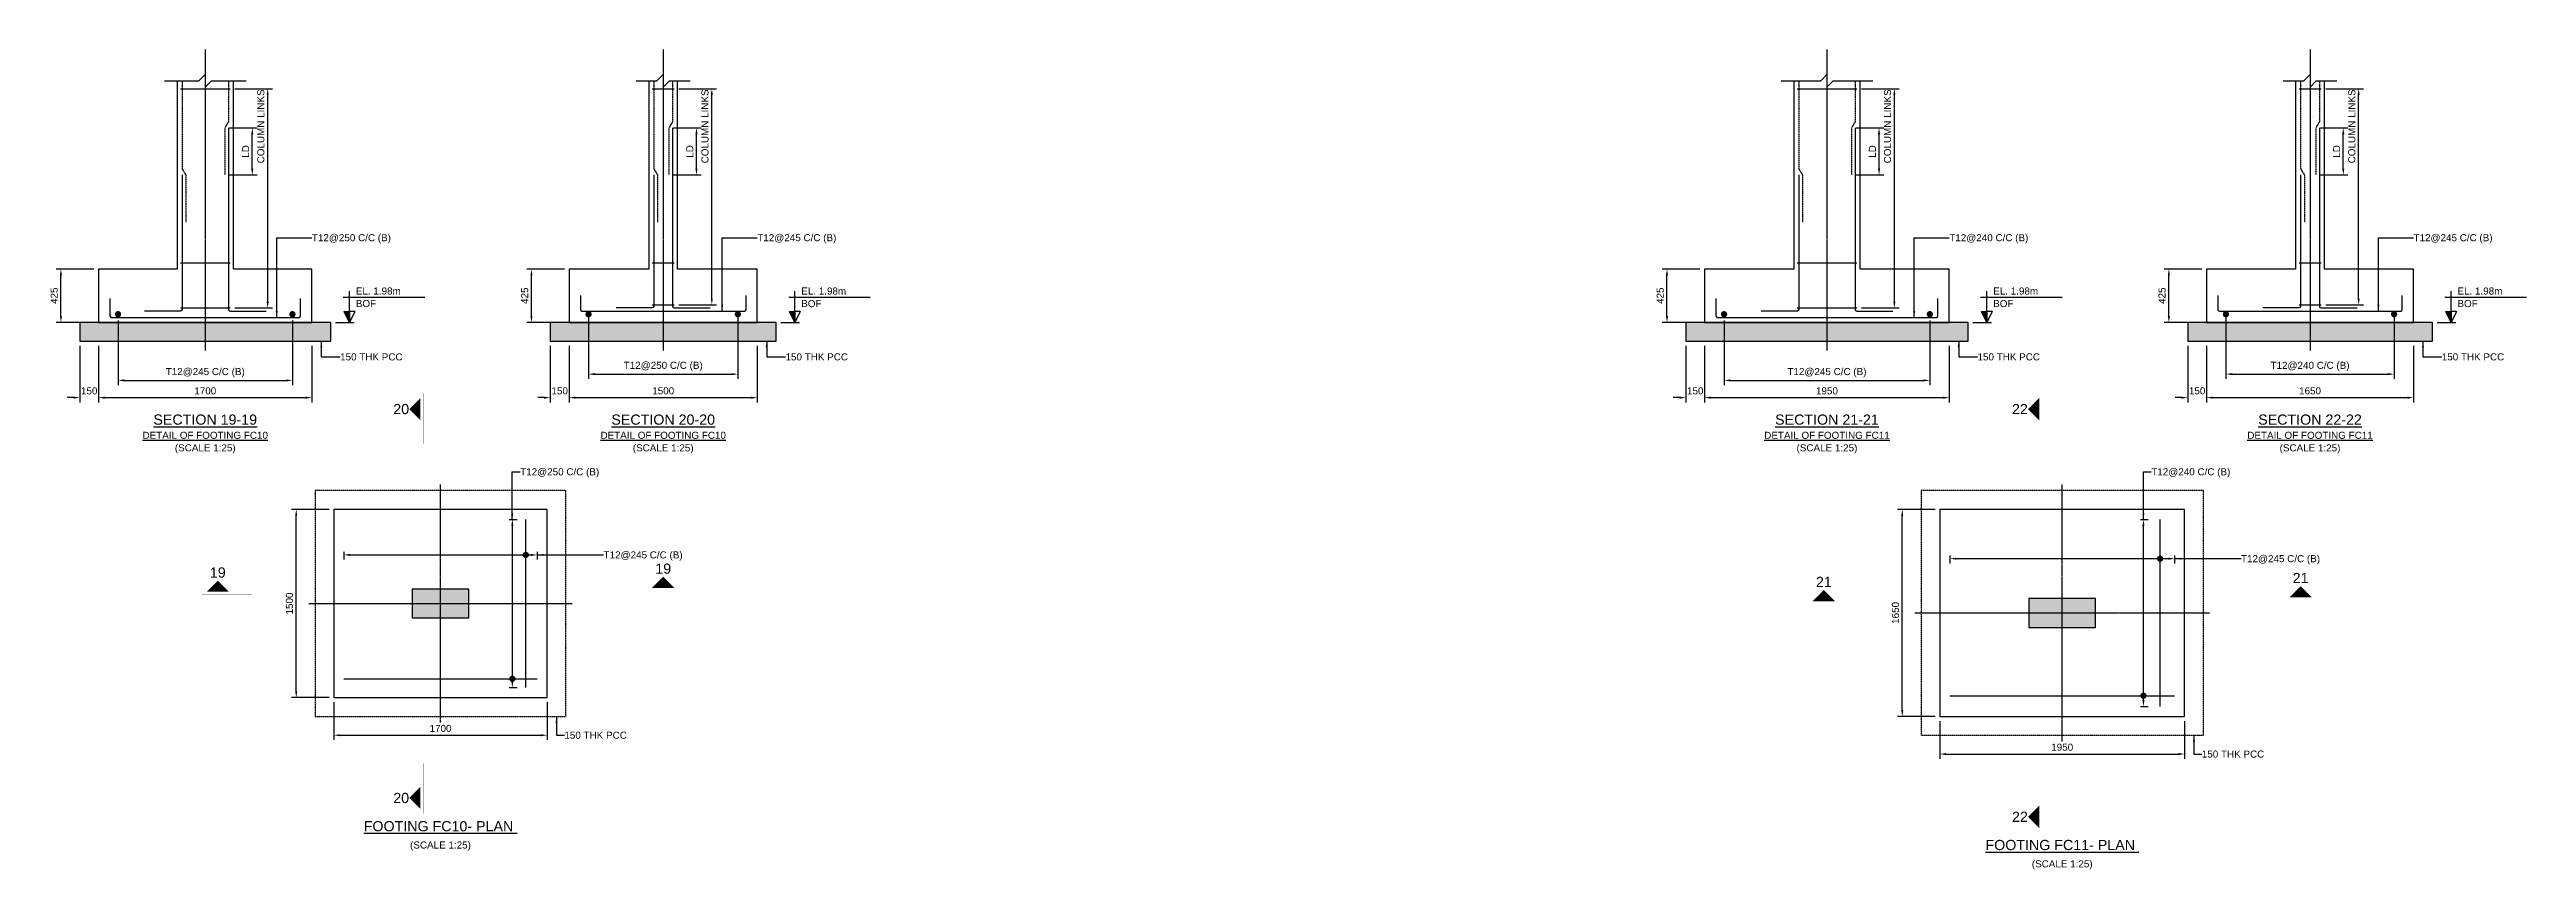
# Model space of a CAD drawing. Header units: inches. Extents: x -816171 to 9366335, y -450961 to 689132.
# Drawn here: x 5766375 to 5845339, y 455425 to 481569 of the extents above; entities that cross this region are included whole.
import ezdxf
from ezdxf.enums import TextEntityAlignment as Align

# ---------------------------------------------------------------- set-up
doc = ezdxf.new("R2010")
doc.units = ezdxf.units.IN
doc.header["$MEASUREMENT"] = 0
doc.linetypes.add('Cline', pattern=[1, 0.625, -0.125, 0.125, -0.125])
doc.linetypes.add('DASHED', pattern=[0.75, 0.5, -0.25])
for name, color, linetype in [('Center Line', 1, 'Continuous'), ('Column', 2, 'Continuous'), ('Concrete Line', 2, 'Continuous'), ('Dim', 31, 'Continuous'), ('Footing', 4, 'Continuous'), ('Labels', 4, 'Continuous'), ('PCC', 5, 'Continuous'), ('Reinforcement', 130, 'Continuous'), ('Section Mark', 5, 'Continuous'), ('Solid', 25, 'Continuous'), ('Text', 31, 'Continuous')]:
    doc.layers.add(name, color=color, linetype=linetype)
doc.styles.add('SC-FTG1', font='sanss___.ttf')
doc.styles.add('SC-FTG2', font='SansSerif')
doc.dimstyles.new('RccFooting', dxfattribs={"dimtxt": 225, "dimasz": 200, "dimexe": 150, "dimexo": 150, "dimgap": 100, "dimtad": 1, "dimtoh": 1, "dimdec": 4, "dimlfac": 0.25, "dimzin": 0, "dimdsep": 46, "dimtxsty": 'SC-FTG2', "dimcen": 0.09, "dimclrd": 8, "dimclre": 8, "dimclrt": 31, "dimadec": 0, "dimazin": 0, "dimtfac": 1, "dimtdec": 0, "dimtix": 1, "dimtofl": 0, "dimtmove": 0, "dimatfit": 3, "dimfxl": 1, "dimtolj": 1, "dimtzin": 0, "dimarcsym": 0})

msp = doc.modelspace()

# ---------------------------------------------------------------- texts
at = {"layer": 'Dim', "style": 'SC-FTG2'}
for s, p in [('T12@250 C/C (B)', (5774738.64195, 475568.77107)), ('T12@245 C/C (B)', (5788938.64195, 475568.77107)), ('T12@240 C/C (B)', (5826938.64195, 475568.77107)), ('T12@245 C/C (B)', (5841738.64195, 475568.77107)), ('150 THK PCC', (5775638.64195, 471768.77107)), ('150 THK PCC', (5789838.64195, 471768.77107)), ('150 THK PCC', (5827838.64195, 471768.77107)), ('150 THK PCC', (5842638.64195, 471768.77107)), ('150 THK PCC', (5782788.64195, 459704.72386)), ('150 THK PCC', (5834988.64195, 459104.72386))]:
    msp.add_text(s, height=225, dxfattribs=at).set_placement(p, align=Align.MIDDLE_LEFT)
at = {"layer": 'Labels', "style": 'SC-FTG1'}
for s, p in [('%%USECTION 19-19', (5771338.64195, 469768.77107)), ('%%USECTION 20-20', (5785938.64195, 469768.77107)), ('%%USECTION 21-21', (5823038.64195, 469768.77107)), ('%%USECTION 22-22', (5838438.64195, 469768.77107)), ('%%uFOOTING FC10- PLAN ', (5778838.64195, 456804.72386)), ('%%uFOOTING FC11- PLAN ', (5830538.64195, 456204.72386))]:
    msp.add_text(s, height=325, dxfattribs=at).set_placement(p, align=Align.MIDDLE_CENTER)
at = {"layer": 'Section Mark', "style": 'SC-FTG1'}
for s, p in [('20', (5777586.14195, 470104.72386)), ('22', (5829190.14195, 470104.72386)), ('19', (5785938.64195, 465017.22386)), ('19', (5771738.64195, 464893.22386)), ('21', (5822938.64195, 464593.22386)), ('21', (5838138.64195, 464717.22386)), ('20', (5777586.14195, 457704.72386)), ('22', (5829190.14195, 457104.72386))]:
    msp.add_text(s, height=325, dxfattribs=at).set_placement(p, align=Align.MIDDLE_CENTER)
at = {"layer": 'Text'}
for s, style, p in [('EL. 1.98m', 'SC-FTG2', (5776138.64195, 473868.77107)), ('EL. 1.98m', 'SC-FTG2', (5790338.64195, 473868.77107)), ('EL. 1.98m', 'SC-FTG2', (5828338.64195, 473868.77107)), ('EL. 1.98m', 'SC-FTG2', (5843138.64195, 473868.77107)), ('BOF', 'SC-FTG2', (5776138.64195, 473468.77107)), ('BOF', 'SC-FTG2', (5790338.64195, 473468.77107)), ('BOF', 'SC-FTG2', (5828338.64195, 473468.77107)), ('BOF', 'SC-FTG2', (5843138.64195, 473468.77107)), ('T12@250 C/C (B)', 'SC-FTG1', (5781378.64195, 468104.72386)), ('T12@240 C/C (B)', 'SC-FTG1', (5833378.64195, 468104.72386)), ('T12@245 C/C (B)', 'SC-FTG1', (5784038.64195, 465454.72386)), ('T12@245 C/C (B)', 'SC-FTG1', (5836238.64195, 465334.72386))]:
    msp.add_text(s, height=225, dxfattribs=dict(at, style=style)).set_placement(p, align=Align.MIDDLE_LEFT)
at = {"layer": 'Text', "style": 'SC-FTG1'}
for s, p in [('%%UDETAIL OF FOOTING FC10', (5771338.64195, 469268.77107)), ('%%UDETAIL OF FOOTING FC10', (5785938.64195, 469268.77107)), ('%%UDETAIL OF FOOTING FC11', (5823038.64195, 469268.77107)), ('%%UDETAIL OF FOOTING FC11', (5838438.64195, 469268.77107)), ('(SCALE 1:25)', (5771338.64195, 468868.77107)), ('(SCALE 1:25)', (5785938.64195, 468868.77107)), ('(SCALE 1:25)', (5823038.64195, 468868.77107)), ('(SCALE 1:25)', (5838438.64195, 468868.77107)), ('(SCALE 1:25)', (5778838.64195, 456204.72386)), ('(SCALE 1:25)', (5830538.64195, 455604.72386))]:
    msp.add_text(s, height=225, dxfattribs=at).set_placement(p, align=Align.MIDDLE_CENTER)

# ---------------------------------------------------------------- blocks, each defined once
blk = doc.blocks.new('*D3925')
at = {"layer": 'DEFPOINTS', "color": 0, "transparency": 16777216}
for p in [(5775439, 460905), (5782239, 460905), (5782239, 459705)]:
    blk.add_point(p, dxfattribs=at)
at = {"layer": 'Dim', "color": 8, "lineweight": -2, "transparency": 16777216}
for p, q in [((5775439, 460755), (5775439, 459555)), ((5782239, 460755), (5782239, 459555)), ((5775639, 459705), (5782039, 459705))]:
    blk.add_line(p, q, dxfattribs=at)
at = {"layer": 'Dim', "color": 8, "transparency": 16777216}
for points in [[(5775639, 459738), (5775639, 459671), (5775439, 459705)], [(5782039, 459738), (5782039, 459671), (5782239, 459705)]]:
    blk.add_solid(points, dxfattribs=at)
at = {"layer": 'Dim', "color": 31, "transparency": 16777216, "insert": (5778839, 459921), "char_height": 225, "attachment_point": 5, "style": 'SC-FTG2'}
blk.add_mtext('\\A1;1700', dxfattribs=at)
blk = doc.blocks.new('*D3926')
at = {"layer": 'DEFPOINTS', "color": 0, "transparency": 16777216}
for p in [(5774239, 466905), (5775439, 466905), (5775439, 460905)]:
    blk.add_point(p, dxfattribs=at)
at = {"layer": 'Dim', "color": 8, "lineweight": -2, "transparency": 16777216}
for p, q in [((5775289, 466905), (5774089, 466905)), ((5774239, 461105), (5774239, 466705)), ((5775289, 460905), (5774089, 460905))]:
    blk.add_line(p, q, dxfattribs=at)
at = {"layer": 'Dim', "color": 8, "transparency": 16777216}
for points in [[(5774205, 466705), (5774272, 466705), (5774239, 466905)], [(5774205, 461105), (5774272, 461105), (5774239, 460905)]]:
    blk.add_solid(points, dxfattribs=at)
at = {"layer": 'Dim', "color": 31, "transparency": 16777216, "insert": (5774023, 463905), "char_height": 225, "attachment_point": 5, "rotation": 90, "style": 'SC-FTG2'}
blk.add_mtext('\\A1;1500', dxfattribs=at)
blk = doc.blocks.new('*D3927')
at = {"layer": 'DEFPOINTS', "color": 0, "transparency": 16777216}
for p in [(5780879, 466585), (5781129, 466585), (5780879, 461225)]:
    blk.add_point(p, dxfattribs=at)
at = {"layer": 'Dim', "color": 8, "lineweight": -2, "transparency": 16777216}
for p, q in [((5781029, 466585), (5781279, 466585)), ((5781129, 461425), (5781129, 466385)), ((5781029, 461225), (5781279, 461225))]:
    blk.add_line(p, q, dxfattribs=at)
at = {"layer": 'Dim', "color": 8, "transparency": 16777216}
for points in [[(5781095, 466385), (5781162, 466385), (5781129, 466585)], [(5781095, 461425), (5781162, 461425), (5781129, 461225)]]:
    blk.add_solid(points, dxfattribs=at)
blk = doc.blocks.new('*D3928')
at = {"layer": 'DEFPOINTS', "color": 0, "transparency": 16777216}
for p in [(5775759, 465705), (5781919, 465705), (5781919, 465455)]:
    blk.add_point(p, dxfattribs=at)
at = {"layer": 'Dim', "color": 8, "lineweight": -2, "transparency": 16777216}
for p, q in [((5775759, 465555), (5775759, 465305)), ((5775959, 465455), (5781719, 465455)), ((5781919, 465555), (5781919, 465305))]:
    blk.add_line(p, q, dxfattribs=at)
at = {"layer": 'Dim', "color": 8, "transparency": 16777216}
for points in [[(5775959, 465488), (5775959, 465421), (5775759, 465455)], [(5781719, 465488), (5781719, 465421), (5781919, 465455)]]:
    blk.add_solid(points, dxfattribs=at)
blk = doc.blocks.new('*D3929')
at = {"layer": 'DEFPOINTS', "color": 0, "transparency": 16777216}
for p in [(5767339, 472269), (5767939, 472269), (5767939, 470469)]:
    blk.add_point(p, dxfattribs=at)
at = {"layer": 'Dim', "color": 8, "lineweight": -2, "transparency": 16777216}
for p, q in [((5767339, 472119), (5767339, 470319)), ((5767939, 472119), (5767939, 470319)), ((5767139, 470469), (5766939, 470469)), ((5768139, 470469), (5768339, 470469))]:
    blk.add_line(p, q, dxfattribs=at)
at = {"layer": 'Dim', "color": 8, "transparency": 16777216}
for points in [[(5767139, 470502), (5767139, 470435), (5767339, 470469)], [(5768139, 470502), (5768139, 470435), (5767939, 470469)]]:
    blk.add_solid(points, dxfattribs=at)
at = {"layer": 'Dim', "color": 31, "transparency": 16777216, "insert": (5767639, 470685), "char_height": 225, "attachment_point": 5, "style": 'SC-FTG2'}
blk.add_mtext('\\A1;150', dxfattribs=at)
blk = doc.blocks.new('*D3930')
at = {"layer": 'DEFPOINTS', "color": 0, "transparency": 16777216}
for p in [(5767939, 472269), (5774739, 472269), (5774739, 470469)]:
    blk.add_point(p, dxfattribs=at)
at = {"layer": 'Dim', "color": 8, "lineweight": -2, "transparency": 16777216}
for p, q in [((5767939, 472119), (5767939, 470319)), ((5774739, 472119), (5774739, 470319)), ((5768139, 470469), (5774539, 470469))]:
    blk.add_line(p, q, dxfattribs=at)
at = {"layer": 'Dim', "color": 8, "transparency": 16777216}
for points in [[(5768139, 470502), (5768139, 470435), (5767939, 470469)], [(5774539, 470502), (5774539, 470435), (5774739, 470469)]]:
    blk.add_solid(points, dxfattribs=at)
at = {"layer": 'Dim', "color": 31, "transparency": 16777216, "insert": (5771339, 470685), "char_height": 225, "attachment_point": 5, "style": 'SC-FTG2'}
blk.add_mtext('\\A1;1700', dxfattribs=at)
blk = doc.blocks.new('*D3916')
at = {"layer": 'DEFPOINTS', "color": 0, "transparency": 16777216}
for p in [(5766739, 474569), (5767939, 474569), (5767939, 472869)]:
    blk.add_point(p, dxfattribs=at)
at = {"layer": 'Dim', "color": 8, "lineweight": -2, "transparency": 16777216}
for p, q in [((5767789, 474569), (5766589, 474569)), ((5766739, 473069), (5766739, 474369)), ((5767789, 472869), (5766589, 472869))]:
    blk.add_line(p, q, dxfattribs=at)
at = {"layer": 'Dim', "color": 8, "transparency": 16777216}
for points in [[(5766705, 474369), (5766772, 474369), (5766739, 474569)], [(5766705, 473069), (5766772, 473069), (5766739, 472869)]]:
    blk.add_solid(points, dxfattribs=at)
at = {"layer": 'Dim', "color": 31, "transparency": 16777216, "insert": (5766523, 473719), "char_height": 225, "attachment_point": 5, "rotation": 90, "style": 'SC-FTG2'}
blk.add_mtext('\\A1;425', dxfattribs=at)
blk = doc.blocks.new('*D3917')
at = {"layer": 'DEFPOINTS', "color": 0, "transparency": 16777216}
for p in [(5768559, 473079), (5774119, 473079), (5774119, 471019)]:
    blk.add_point(p, dxfattribs=at)
at = {"layer": 'Dim', "color": 8, "lineweight": -2, "transparency": 16777216}
for p, q in [((5768559, 472929), (5768559, 470869)), ((5774119, 472929), (5774119, 470869)), ((5768759, 471019), (5773919, 471019))]:
    blk.add_line(p, q, dxfattribs=at)
at = {"layer": 'Dim', "color": 8, "transparency": 16777216}
for points in [[(5768759, 471052), (5768759, 470985), (5768559, 471019)], [(5773919, 471052), (5773919, 470985), (5774119, 471019)]]:
    blk.add_solid(points, dxfattribs=at)
at = {"layer": 'Dim', "color": 31, "transparency": 16777216, "insert": (5771339, 471266), "char_height": 225, "attachment_point": 5, "style": 'SC-FTG2'}
blk.add_mtext('\\A1;T12@245 C/C (B)', dxfattribs=at)
blk = doc.blocks.new('*D3918')
at = {"layer": 'DEFPOINTS', "color": 0, "transparency": 16777216}
for p in [(5771959, 479069), (5772839, 479069), (5771959, 477569)]:
    blk.add_point(p, dxfattribs=at)
at = {"layer": 'Dim', "color": 8, "lineweight": -2, "transparency": 16777216}
for p, q in [((5772109, 479069), (5772989, 479069)), ((5772839, 477769), (5772839, 478869)), ((5772109, 477569), (5772989, 477569))]:
    blk.add_line(p, q, dxfattribs=at)
at = {"layer": 'Dim', "color": 8, "transparency": 16777216}
for points in [[(5772805, 478869), (5772872, 478869), (5772839, 479069)], [(5772805, 477769), (5772872, 477769), (5772839, 477569)]]:
    blk.add_solid(points, dxfattribs=at)
at = {"layer": 'Dim', "color": 31, "transparency": 16777216, "insert": (5772626, 478319), "char_height": 225, "attachment_point": 5, "rotation": 90, "style": 'SC-FTG2'}
blk.add_mtext('\\A1;LD', dxfattribs=at)
blk = doc.blocks.new('*D3919')
at = {"layer": 'DEFPOINTS', "color": 0, "transparency": 16777216}
for p in [(5772129, 480319), (5773329, 480319), (5772129, 473329)]:
    blk.add_point(p, dxfattribs=at)
at = {"layer": 'Dim', "color": 8, "lineweight": -2, "transparency": 16777216}
for p, q in [((5772279, 480319), (5773479, 480319)), ((5773329, 473529), (5773329, 480119)), ((5772279, 473329), (5773479, 473329))]:
    blk.add_line(p, q, dxfattribs=at)
at = {"layer": 'Dim', "color": 8, "transparency": 16777216}
for points in [[(5773295, 480119), (5773362, 480119), (5773329, 480319)], [(5773295, 473529), (5773362, 473529), (5773329, 473329)]]:
    blk.add_solid(points, dxfattribs=at)
at = {"layer": 'Dim', "color": 31, "transparency": 16777216, "insert": (5773111, 479119), "char_height": 225, "attachment_point": 5, "rotation": 90, "style": 'SC-FTG2'}
blk.add_mtext('\\A1;COLUMN LINKS', dxfattribs=at)
blk = doc.blocks.new('*D3920')
at = {"layer": 'DEFPOINTS', "color": 0, "transparency": 16777216}
for p in [(5782339, 472269), (5782939, 472269), (5782939, 470469)]:
    blk.add_point(p, dxfattribs=at)
at = {"layer": 'Dim', "color": 8, "lineweight": -2, "transparency": 16777216}
for p, q in [((5782339, 472119), (5782339, 470319)), ((5782939, 472119), (5782939, 470319)), ((5782139, 470469), (5781939, 470469)), ((5783139, 470469), (5783339, 470469))]:
    blk.add_line(p, q, dxfattribs=at)
at = {"layer": 'Dim', "color": 8, "transparency": 16777216}
for points in [[(5782139, 470502), (5782139, 470435), (5782339, 470469)], [(5783139, 470502), (5783139, 470435), (5782939, 470469)]]:
    blk.add_solid(points, dxfattribs=at)
at = {"layer": 'Dim', "color": 31, "transparency": 16777216, "insert": (5782639, 470685), "char_height": 225, "attachment_point": 5, "style": 'SC-FTG2'}
blk.add_mtext('\\A1;150', dxfattribs=at)
blk = doc.blocks.new('*D3921')
at = {"layer": 'DEFPOINTS', "color": 0, "transparency": 16777216}
for p in [(5782939, 472269), (5788939, 472269), (5788939, 470469)]:
    blk.add_point(p, dxfattribs=at)
at = {"layer": 'Dim', "color": 8, "lineweight": -2, "transparency": 16777216}
for p, q in [((5782939, 472119), (5782939, 470319)), ((5788939, 472119), (5788939, 470319)), ((5783139, 470469), (5788739, 470469))]:
    blk.add_line(p, q, dxfattribs=at)
at = {"layer": 'Dim', "color": 8, "transparency": 16777216}
for points in [[(5783139, 470502), (5783139, 470435), (5782939, 470469)], [(5788739, 470502), (5788739, 470435), (5788939, 470469)]]:
    blk.add_solid(points, dxfattribs=at)
at = {"layer": 'Dim', "color": 31, "transparency": 16777216, "insert": (5785939, 470685), "char_height": 225, "attachment_point": 5, "style": 'SC-FTG2'}
blk.add_mtext('\\A1;1500', dxfattribs=at)
blk = doc.blocks.new('*D3910')
at = {"layer": 'DEFPOINTS', "color": 0, "transparency": 16777216}
for p in [(5781739, 474569), (5782939, 474569), (5782939, 472869)]:
    blk.add_point(p, dxfattribs=at)
at = {"layer": 'Dim', "color": 8, "lineweight": -2, "transparency": 16777216}
for p, q in [((5782789, 474569), (5781589, 474569)), ((5781739, 473069), (5781739, 474369)), ((5782789, 472869), (5781589, 472869))]:
    blk.add_line(p, q, dxfattribs=at)
at = {"layer": 'Dim', "color": 8, "transparency": 16777216}
for points in [[(5781705, 474369), (5781772, 474369), (5781739, 474569)], [(5781705, 473069), (5781772, 473069), (5781739, 472869)]]:
    blk.add_solid(points, dxfattribs=at)
at = {"layer": 'Dim', "color": 31, "transparency": 16777216, "insert": (5781523, 473719), "char_height": 225, "attachment_point": 5, "rotation": 90, "style": 'SC-FTG2'}
blk.add_mtext('\\A1;425', dxfattribs=at)
blk = doc.blocks.new('*D3911')
at = {"layer": 'DEFPOINTS', "color": 0, "transparency": 16777216}
for p in [(5783559, 473279), (5788319, 473279), (5788319, 471219)]:
    blk.add_point(p, dxfattribs=at)
at = {"layer": 'Dim', "color": 8, "lineweight": -2, "transparency": 16777216}
for p, q in [((5783559, 473129), (5783559, 471069)), ((5788319, 473129), (5788319, 471069)), ((5783759, 471219), (5788119, 471219))]:
    blk.add_line(p, q, dxfattribs=at)
at = {"layer": 'Dim', "color": 8, "transparency": 16777216}
for points in [[(5783759, 471252), (5783759, 471185), (5783559, 471219)], [(5788119, 471252), (5788119, 471185), (5788319, 471219)]]:
    blk.add_solid(points, dxfattribs=at)
at = {"layer": 'Dim', "color": 31, "transparency": 16777216, "insert": (5785939, 471466), "char_height": 225, "attachment_point": 5, "style": 'SC-FTG2'}
blk.add_mtext('\\A1;T12@250 C/C (B)', dxfattribs=at)
blk = doc.blocks.new('*D3912')
at = {"layer": 'DEFPOINTS', "color": 0, "transparency": 16777216}
for p in [(5786119, 479069), (5786999, 479069), (5786119, 477569)]:
    blk.add_point(p, dxfattribs=at)
at = {"layer": 'Dim', "color": 8, "lineweight": -2, "transparency": 16777216}
for p, q in [((5786269, 479069), (5787149, 479069)), ((5786999, 477769), (5786999, 478869)), ((5786269, 477569), (5787149, 477569))]:
    blk.add_line(p, q, dxfattribs=at)
at = {"layer": 'Dim', "color": 8, "transparency": 16777216}
for points in [[(5786965, 478869), (5787032, 478869), (5786999, 479069)], [(5786965, 477769), (5787032, 477769), (5786999, 477569)]]:
    blk.add_solid(points, dxfattribs=at)
at = {"layer": 'Dim', "color": 31, "transparency": 16777216, "insert": (5786786, 478319), "char_height": 225, "attachment_point": 5, "rotation": 90, "style": 'SC-FTG2'}
blk.add_mtext('\\A1;LD', dxfattribs=at)
blk = doc.blocks.new('*D3913')
at = {"layer": 'DEFPOINTS', "color": 0, "transparency": 16777216}
for p in [(5786289, 480319), (5787489, 480319), (5786289, 473429)]:
    blk.add_point(p, dxfattribs=at)
at = {"layer": 'Dim', "color": 8, "lineweight": -2, "transparency": 16777216}
for p, q in [((5786439, 480319), (5787639, 480319)), ((5787489, 473629), (5787489, 480119)), ((5786439, 473429), (5787639, 473429))]:
    blk.add_line(p, q, dxfattribs=at)
at = {"layer": 'Dim', "color": 8, "transparency": 16777216}
for points in [[(5787455, 480119), (5787522, 480119), (5787489, 480319)], [(5787455, 473629), (5787522, 473629), (5787489, 473429)]]:
    blk.add_solid(points, dxfattribs=at)
at = {"layer": 'Dim', "color": 31, "transparency": 16777216, "insert": (5787271, 479119), "char_height": 225, "attachment_point": 5, "rotation": 90, "style": 'SC-FTG2'}
blk.add_mtext('\\A1;COLUMN LINKS', dxfattribs=at)
blk = doc.blocks.new('*D3914')
at = {"layer": 'DEFPOINTS', "color": 0, "transparency": 16777216}
for p in [(5826639, 460305), (5834439, 460305), (5834439, 459105)]:
    blk.add_point(p, dxfattribs=at)
at = {"layer": 'Dim', "color": 8, "lineweight": -2, "transparency": 16777216}
for p, q in [((5826639, 460155), (5826639, 458955)), ((5834439, 460155), (5834439, 458955)), ((5826839, 459105), (5834239, 459105))]:
    blk.add_line(p, q, dxfattribs=at)
at = {"layer": 'Dim', "color": 8, "transparency": 16777216}
for points in [[(5826839, 459138), (5826839, 459071), (5826639, 459105)], [(5834239, 459138), (5834239, 459071), (5834439, 459105)]]:
    blk.add_solid(points, dxfattribs=at)
at = {"layer": 'Dim', "color": 31, "transparency": 16777216, "insert": (5830539, 459321), "char_height": 225, "attachment_point": 5, "style": 'SC-FTG2'}
blk.add_mtext('\\A1;1950', dxfattribs=at)
blk = doc.blocks.new('*D3915')
at = {"layer": 'DEFPOINTS', "color": 0, "transparency": 16777216}
for p in [(5825439, 466905), (5826639, 466905), (5826639, 460305)]:
    blk.add_point(p, dxfattribs=at)
at = {"layer": 'Dim', "color": 8, "lineweight": -2, "transparency": 16777216}
for p, q in [((5826489, 466905), (5825289, 466905)), ((5825439, 460505), (5825439, 466705)), ((5826489, 460305), (5825289, 460305))]:
    blk.add_line(p, q, dxfattribs=at)
at = {"layer": 'Dim', "color": 8, "transparency": 16777216}
for points in [[(5825405, 466705), (5825472, 466705), (5825439, 466905)], [(5825405, 460505), (5825472, 460505), (5825439, 460305)]]:
    blk.add_solid(points, dxfattribs=at)
at = {"layer": 'Dim', "color": 31, "transparency": 16777216, "insert": (5825223, 463605), "char_height": 225, "attachment_point": 5, "rotation": 90, "style": 'SC-FTG2'}
blk.add_mtext('\\A1;1650', dxfattribs=at)
blk = doc.blocks.new('*D3950')
at = {"layer": 'DEFPOINTS', "color": 0, "transparency": 16777216}
for p in [(5832879, 466585), (5833129, 466585), (5832879, 460625)]:
    blk.add_point(p, dxfattribs=at)
at = {"layer": 'Dim', "color": 8, "lineweight": -2, "transparency": 16777216}
for p, q in [((5833029, 466585), (5833279, 466585)), ((5833129, 460825), (5833129, 466385)), ((5833029, 460625), (5833279, 460625))]:
    blk.add_line(p, q, dxfattribs=at)
at = {"layer": 'Dim', "color": 8, "transparency": 16777216}
for points in [[(5833095, 466385), (5833162, 466385), (5833129, 466585)], [(5833095, 460825), (5833162, 460825), (5833129, 460625)]]:
    blk.add_solid(points, dxfattribs=at)
blk = doc.blocks.new('*D3951')
at = {"layer": 'DEFPOINTS', "color": 0, "transparency": 16777216}
for p in [(5826959, 465585), (5834119, 465585), (5834119, 465335)]:
    blk.add_point(p, dxfattribs=at)
at = {"layer": 'Dim', "color": 8, "lineweight": -2, "transparency": 16777216}
for p, q in [((5826959, 465435), (5826959, 465185)), ((5827159, 465335), (5833919, 465335)), ((5834119, 465435), (5834119, 465185))]:
    blk.add_line(p, q, dxfattribs=at)
at = {"layer": 'Dim', "color": 8, "transparency": 16777216}
for points in [[(5827159, 465368), (5827159, 465301), (5826959, 465335)], [(5833919, 465368), (5833919, 465301), (5834119, 465335)]]:
    blk.add_solid(points, dxfattribs=at)
blk = doc.blocks.new('*D3952')
at = {"layer": 'DEFPOINTS', "color": 0, "transparency": 16777216}
for p in [(5818539, 472269), (5819139, 472269), (5819139, 470469)]:
    blk.add_point(p, dxfattribs=at)
at = {"layer": 'Dim', "color": 8, "lineweight": -2, "transparency": 16777216}
for p, q in [((5818539, 472119), (5818539, 470319)), ((5819139, 472119), (5819139, 470319)), ((5818339, 470469), (5818139, 470469)), ((5819339, 470469), (5819539, 470469))]:
    blk.add_line(p, q, dxfattribs=at)
at = {"layer": 'Dim', "color": 8, "transparency": 16777216}
for points in [[(5818339, 470502), (5818339, 470435), (5818539, 470469)], [(5819339, 470502), (5819339, 470435), (5819139, 470469)]]:
    blk.add_solid(points, dxfattribs=at)
at = {"layer": 'Dim', "color": 31, "transparency": 16777216, "insert": (5818839, 470685), "char_height": 225, "attachment_point": 5, "style": 'SC-FTG2'}
blk.add_mtext('\\A1;150', dxfattribs=at)
blk = doc.blocks.new('*D3953')
at = {"layer": 'DEFPOINTS', "color": 0, "transparency": 16777216}
for p in [(5819139, 472269), (5826939, 472269), (5826939, 470469)]:
    blk.add_point(p, dxfattribs=at)
at = {"layer": 'Dim', "color": 8, "lineweight": -2, "transparency": 16777216}
for p, q in [((5819139, 472119), (5819139, 470319)), ((5826939, 472119), (5826939, 470319)), ((5819339, 470469), (5826739, 470469))]:
    blk.add_line(p, q, dxfattribs=at)
at = {"layer": 'Dim', "color": 8, "transparency": 16777216}
for points in [[(5819339, 470502), (5819339, 470435), (5819139, 470469)], [(5826739, 470502), (5826739, 470435), (5826939, 470469)]]:
    blk.add_solid(points, dxfattribs=at)
at = {"layer": 'Dim', "color": 31, "transparency": 16777216, "insert": (5823039, 470685), "char_height": 225, "attachment_point": 5, "style": 'SC-FTG2'}
blk.add_mtext('\\A1;1950', dxfattribs=at)
blk = doc.blocks.new('*D3938')
at = {"layer": 'DEFPOINTS', "color": 0, "transparency": 16777216}
for p in [(5817939, 474569), (5819139, 474569), (5819139, 472869)]:
    blk.add_point(p, dxfattribs=at)
at = {"layer": 'Dim', "color": 8, "lineweight": -2, "transparency": 16777216}
for p, q in [((5818989, 474569), (5817789, 474569)), ((5817939, 473069), (5817939, 474369)), ((5818989, 472869), (5817789, 472869))]:
    blk.add_line(p, q, dxfattribs=at)
at = {"layer": 'Dim', "color": 8, "transparency": 16777216}
for points in [[(5817905, 474369), (5817972, 474369), (5817939, 474569)], [(5817905, 473069), (5817972, 473069), (5817939, 472869)]]:
    blk.add_solid(points, dxfattribs=at)
at = {"layer": 'Dim', "color": 31, "transparency": 16777216, "insert": (5817723, 473719), "char_height": 225, "attachment_point": 5, "rotation": 90, "style": 'SC-FTG2'}
blk.add_mtext('\\A1;425', dxfattribs=at)
blk = doc.blocks.new('*D3939')
at = {"layer": 'DEFPOINTS', "color": 0, "transparency": 16777216}
for p in [(5819759, 473079), (5826319, 473079), (5826319, 471019)]:
    blk.add_point(p, dxfattribs=at)
at = {"layer": 'Dim', "color": 8, "lineweight": -2, "transparency": 16777216}
for p, q in [((5819759, 472929), (5819759, 470869)), ((5826319, 472929), (5826319, 470869)), ((5819959, 471019), (5826119, 471019))]:
    blk.add_line(p, q, dxfattribs=at)
at = {"layer": 'Dim', "color": 8, "transparency": 16777216}
for points in [[(5819959, 471052), (5819959, 470985), (5819759, 471019)], [(5826119, 471052), (5826119, 470985), (5826319, 471019)]]:
    blk.add_solid(points, dxfattribs=at)
at = {"layer": 'Dim', "color": 31, "transparency": 16777216, "insert": (5823039, 471266), "char_height": 225, "attachment_point": 5, "style": 'SC-FTG2'}
blk.add_mtext('\\A1;T12@245 C/C (B)', dxfattribs=at)
blk = doc.blocks.new('*D3940')
at = {"layer": 'DEFPOINTS', "color": 0, "transparency": 16777216}
for p in [(5823819, 479069), (5824699, 479069), (5823819, 477569)]:
    blk.add_point(p, dxfattribs=at)
at = {"layer": 'Dim', "color": 8, "lineweight": -2, "transparency": 16777216}
for p, q in [((5823969, 479069), (5824849, 479069)), ((5824699, 477769), (5824699, 478869)), ((5823969, 477569), (5824849, 477569))]:
    blk.add_line(p, q, dxfattribs=at)
at = {"layer": 'Dim', "color": 8, "transparency": 16777216}
for points in [[(5824665, 478869), (5824732, 478869), (5824699, 479069)], [(5824665, 477769), (5824732, 477769), (5824699, 477569)]]:
    blk.add_solid(points, dxfattribs=at)
at = {"layer": 'Dim', "color": 31, "transparency": 16777216, "insert": (5824486, 478319), "char_height": 225, "attachment_point": 5, "rotation": 90, "style": 'SC-FTG2'}
blk.add_mtext('\\A1;LD', dxfattribs=at)
blk = doc.blocks.new('*D3941')
at = {"layer": 'DEFPOINTS', "color": 0, "transparency": 16777216}
for p in [(5823989, 480319), (5825189, 480319), (5823989, 473329)]:
    blk.add_point(p, dxfattribs=at)
at = {"layer": 'Dim', "color": 8, "lineweight": -2, "transparency": 16777216}
for p, q in [((5824139, 480319), (5825339, 480319)), ((5825189, 473529), (5825189, 480119)), ((5824139, 473329), (5825339, 473329))]:
    blk.add_line(p, q, dxfattribs=at)
at = {"layer": 'Dim', "color": 8, "transparency": 16777216}
for points in [[(5825155, 480119), (5825222, 480119), (5825189, 480319)], [(5825155, 473529), (5825222, 473529), (5825189, 473329)]]:
    blk.add_solid(points, dxfattribs=at)
at = {"layer": 'Dim', "color": 31, "transparency": 16777216, "insert": (5824971, 479119), "char_height": 225, "attachment_point": 5, "rotation": 90, "style": 'SC-FTG2'}
blk.add_mtext('\\A1;COLUMN LINKS', dxfattribs=at)
blk = doc.blocks.new('*D3942')
at = {"layer": 'DEFPOINTS', "color": 0, "transparency": 16777216}
for p in [(5834539, 472269), (5835139, 472269), (5835139, 470469)]:
    blk.add_point(p, dxfattribs=at)
at = {"layer": 'Dim', "color": 8, "lineweight": -2, "transparency": 16777216}
for p, q in [((5834539, 472119), (5834539, 470319)), ((5835139, 472119), (5835139, 470319)), ((5834339, 470469), (5834139, 470469)), ((5835339, 470469), (5835539, 470469))]:
    blk.add_line(p, q, dxfattribs=at)
at = {"layer": 'Dim', "color": 8, "transparency": 16777216}
for points in [[(5834339, 470502), (5834339, 470435), (5834539, 470469)], [(5835339, 470502), (5835339, 470435), (5835139, 470469)]]:
    blk.add_solid(points, dxfattribs=at)
at = {"layer": 'Dim', "color": 31, "transparency": 16777216, "insert": (5834839, 470685), "char_height": 225, "attachment_point": 5, "style": 'SC-FTG2'}
blk.add_mtext('\\A1;150', dxfattribs=at)
blk = doc.blocks.new('*D3943')
at = {"layer": 'DEFPOINTS', "color": 0, "transparency": 16777216}
for p in [(5835139, 472269), (5841739, 472269), (5841739, 470469)]:
    blk.add_point(p, dxfattribs=at)
at = {"layer": 'Dim', "color": 8, "lineweight": -2, "transparency": 16777216}
for p, q in [((5835139, 472119), (5835139, 470319)), ((5841739, 472119), (5841739, 470319)), ((5835339, 470469), (5841539, 470469))]:
    blk.add_line(p, q, dxfattribs=at)
at = {"layer": 'Dim', "color": 8, "transparency": 16777216}
for points in [[(5835339, 470502), (5835339, 470435), (5835139, 470469)], [(5841539, 470502), (5841539, 470435), (5841739, 470469)]]:
    blk.add_solid(points, dxfattribs=at)
at = {"layer": 'Dim', "color": 31, "transparency": 16777216, "insert": (5838439, 470685), "char_height": 225, "attachment_point": 5, "style": 'SC-FTG2'}
blk.add_mtext('\\A1;1650', dxfattribs=at)
blk = doc.blocks.new('*D3931')
at = {"layer": 'DEFPOINTS', "color": 0, "transparency": 16777216}
for p in [(5833939, 474569), (5835139, 474569), (5835139, 472869)]:
    blk.add_point(p, dxfattribs=at)
at = {"layer": 'Dim', "color": 8, "lineweight": -2, "transparency": 16777216}
for p, q in [((5834989, 474569), (5833789, 474569)), ((5833939, 473069), (5833939, 474369)), ((5834989, 472869), (5833789, 472869))]:
    blk.add_line(p, q, dxfattribs=at)
at = {"layer": 'Dim', "color": 8, "transparency": 16777216}
for points in [[(5833905, 474369), (5833972, 474369), (5833939, 474569)], [(5833905, 473069), (5833972, 473069), (5833939, 472869)]]:
    blk.add_solid(points, dxfattribs=at)
at = {"layer": 'Dim', "color": 31, "transparency": 16777216, "insert": (5833723, 473719), "char_height": 225, "attachment_point": 5, "rotation": 90, "style": 'SC-FTG2'}
blk.add_mtext('\\A1;425', dxfattribs=at)
blk = doc.blocks.new('*D3932')
at = {"layer": 'DEFPOINTS', "color": 0, "transparency": 16777216}
for p in [(5835759, 473279), (5841119, 473279), (5841119, 471219)]:
    blk.add_point(p, dxfattribs=at)
at = {"layer": 'Dim', "color": 8, "lineweight": -2, "transparency": 16777216}
for p, q in [((5835759, 473129), (5835759, 471069)), ((5841119, 473129), (5841119, 471069)), ((5835959, 471219), (5840919, 471219))]:
    blk.add_line(p, q, dxfattribs=at)
at = {"layer": 'Dim', "color": 8, "transparency": 16777216}
for points in [[(5835959, 471252), (5835959, 471185), (5835759, 471219)], [(5840919, 471252), (5840919, 471185), (5841119, 471219)]]:
    blk.add_solid(points, dxfattribs=at)
at = {"layer": 'Dim', "color": 31, "transparency": 16777216, "insert": (5838439, 471466), "char_height": 225, "attachment_point": 5, "style": 'SC-FTG2'}
blk.add_mtext('\\A1;T12@240 C/C (B)', dxfattribs=at)
blk = doc.blocks.new('*D3933')
at = {"layer": 'DEFPOINTS', "color": 0, "transparency": 16777216}
for p in [(5838619, 479069), (5839499, 479069), (5838619, 477569)]:
    blk.add_point(p, dxfattribs=at)
at = {"layer": 'Dim', "color": 8, "lineweight": -2, "transparency": 16777216}
for p, q in [((5838769, 479069), (5839649, 479069)), ((5839499, 477769), (5839499, 478869)), ((5838769, 477569), (5839649, 477569))]:
    blk.add_line(p, q, dxfattribs=at)
at = {"layer": 'Dim', "color": 8, "transparency": 16777216}
for points in [[(5839465, 478869), (5839532, 478869), (5839499, 479069)], [(5839465, 477769), (5839532, 477769), (5839499, 477569)]]:
    blk.add_solid(points, dxfattribs=at)
at = {"layer": 'Dim', "color": 31, "transparency": 16777216, "insert": (5839286, 478319), "char_height": 225, "attachment_point": 5, "rotation": 90, "style": 'SC-FTG2'}
blk.add_mtext('\\A1;LD', dxfattribs=at)
blk = doc.blocks.new('*D3934')
at = {"layer": 'DEFPOINTS', "color": 0, "transparency": 16777216}
for p in [(5838789, 480319), (5839989, 480319), (5838789, 473429)]:
    blk.add_point(p, dxfattribs=at)
at = {"layer": 'Dim', "color": 8, "lineweight": -2, "transparency": 16777216}
for p, q in [((5838939, 480319), (5840139, 480319)), ((5839989, 473629), (5839989, 480119)), ((5838939, 473429), (5840139, 473429))]:
    blk.add_line(p, q, dxfattribs=at)
at = {"layer": 'Dim', "color": 8, "transparency": 16777216}
for points in [[(5839955, 480119), (5840022, 480119), (5839989, 480319)], [(5839955, 473629), (5840022, 473629), (5839989, 473429)]]:
    blk.add_solid(points, dxfattribs=at)
at = {"layer": 'Dim', "color": 31, "transparency": 16777216, "insert": (5839771, 479119), "char_height": 225, "attachment_point": 5, "rotation": 90, "style": 'SC-FTG2'}
blk.add_mtext('\\A1;COLUMN LINKS', dxfattribs=at)

# ---------------------------------------------------------------- dimensions: what is measured, and where the dimension line sits
at = {"layer": 'Dim'}
for base, p1, p2, angle, text, picture, middle in [((5773328.64195, 480318.77107), (5772128.64195, 473328.77107), (5772128.64195, 480318.77107), 90, 'COLUMN LINKS', '*D3919', (5773328.64195, 479118.77107)), ((5787488.64195, 480318.77107), (5786288.64195, 473428.77107), (5786288.64195, 480318.77107), 90, 'COLUMN LINKS', '*D3913', (5787488.64195, 479118.77107)), ((5825188.64195, 480318.77107), (5823988.64195, 473328.77107), (5823988.64195, 480318.77107), 90, 'COLUMN LINKS', '*D3941', (5825188.64195, 479118.77107)), ((5839988.64195, 480318.77107), (5838788.64195, 473428.77107), (5838788.64195, 480318.77107), 90, 'COLUMN LINKS', '*D3934', (5839988.64195, 479118.77107)), ((5772838.64195, 479068.77107), (5771958.64195, 477568.77107), (5771958.64195, 479068.77107), 90, 'LD', '*D3918', (5772838.64195, 478318.77107)), ((5786998.64195, 479068.77107), (5786118.64195, 477568.77107), (5786118.64195, 479068.77107), 90, 'LD', '*D3912', (5786998.64195, 478318.77107)), ((5824698.64195, 479068.77107), (5823818.64195, 477568.77107), (5823818.64195, 479068.77107), 90, 'LD', '*D3940', (5824698.64195, 478318.77107)), ((5839498.64195, 479068.77107), (5838618.64195, 477568.77107), (5838618.64195, 479068.77107), 90, 'LD', '*D3933', (5839498.64195, 478318.77107)), ((5781128.64195, 466584.72386), (5780878.64195, 461224.72386), (5780878.64195, 466584.72386), 90, ' ', '*D3927', (5781128.64195, 462804.72386)), ((5833128.64195, 466584.72386), (5832878.64195, 460624.72386), (5832878.64195, 466584.72386), 90, ' ', '*D3950', (5833128.64195, 462264.72386)), ((5781918.64195, 465454.72386), (5775758.64195, 465704.72386), (5781918.64195, 465704.72386), 0, ' ', '*D3928', (5780258.64195, 465454.72386)), ((5834118.64195, 465334.72386), (5826958.64195, 465584.72386), (5834118.64195, 465584.72386), 0, ' ', '*D3951', (5832358.64195, 465334.72386))]:
    dim = msp.add_linear_dim(base=base, p1=p1, p2=p2, angle=angle, text=text, dimstyle='RccFooting', override={"dimjust": 0}, dxfattribs=at)
    dim.commit()
    dim.dimension.update_dxf_attribs({"geometry": picture, "text_midpoint": middle, "dimtype": 161})
for p1, p2, distance, text, picture, middle in [((5767938.64195, 472868.77107), (5767938.64195, 474568.77107), 1200, '425', '*D3916', (5766522.74689, 473718.77107)), ((5782938.64195, 472868.77107), (5782938.64195, 474568.77107), 1200, '425', '*D3910', (5781522.74689, 473718.77107)), ((5819138.64195, 472868.77107), (5819138.64195, 474568.77107), 1200, '425', '*D3938', (5817722.74689, 473718.77107)), ((5835138.64195, 472868.77107), (5835138.64195, 474568.77107), 1200, '425', '*D3931', (5833722.74689, 473718.77107)), ((5768558.64195, 473078.77107), (5774118.64195, 473078.77107), -2060, 'T12@245 C/C (B)', '*D3917', (5771338.64195, 471265.83898)), ((5783558.64195, 473278.77107), (5788318.64195, 473278.77107), -2060, 'T12@250 C/C (B)', '*D3911', (5785938.64195, 471465.83898)), ((5819758.64195, 473078.77107), (5826318.64195, 473078.77107), -2060, 'T12@245 C/C (B)', '*D3939', (5823038.64195, 471265.83898)), ((5835758.64195, 473278.77107), (5841118.64195, 473278.77107), -2060, 'T12@240 C/C (B)', '*D3932', (5838438.64195, 471465.83898)), ((5767338.64195, 472268.77107), (5767938.64195, 472268.77107), -1800, '150', '*D3929', (5767638.64195, 470684.66614)), ((5767938.64195, 472268.77107), (5774738.64195, 472268.77107), -1800, '1700', '*D3930', (5771338.64195, 470684.66614)), ((5782338.64195, 472268.77107), (5782938.64195, 472268.77107), -1800, '150', '*D3920', (5782638.64195, 470684.66614)), ((5782938.64195, 472268.77107), (5788938.64195, 472268.77107), -1800, '1500', '*D3921', (5785938.64195, 470684.66614)), ((5818538.64195, 472268.77107), (5819138.64195, 472268.77107), -1800, '150', '*D3952', (5818838.64195, 470684.66614)), ((5819138.64195, 472268.77107), (5826938.64195, 472268.77107), -1800, '1950', '*D3953', (5823038.64195, 470684.66614)), ((5834538.64195, 472268.77107), (5835138.64195, 472268.77107), -1800, '150', '*D3942', (5834838.64195, 470684.66614)), ((5835138.64195, 472268.77107), (5841738.64195, 472268.77107), -1800, '1650', '*D3943', (5838438.64195, 470684.82046)), ((5775438.64195, 460904.72386), (5775438.64195, 466904.72386), 1200, '1500', '*D3926', (5774022.74689, 463904.72386)), ((5826638.64195, 460304.72386), (5826638.64195, 466904.72386), 1200, '1650', '*D3915', (5825222.59257, 463604.72386)), ((5775438.64195, 460904.72386), (5782238.64195, 460904.72386), -1200, '1700', '*D3925', (5778838.64195, 459920.61892)), ((5826638.64195, 460304.72386), (5834438.64195, 460304.72386), -1200, '1950', '*D3914', (5830538.64195, 459320.61892))]:
    dim = msp.add_aligned_dim(p1=p1, p2=p2, distance=distance, text=text, dimstyle='RccFooting', dxfattribs=at)
    dim.commit()
    dim.dimension.update_dxf_attribs({"geometry": picture, "text_midpoint": middle})

# ---------------------------------------------------------------- hatches: boundary and pattern name
at = {"layer": 'Solid'}
for points in [[(5775938.64195, 472868.77107), (5775763.64195, 473218.77107), (5775938.64195, 473218.77107)], [(5790138.64195, 472868.77107), (5789963.64195, 473218.77107), (5790138.64195, 473218.77107)], [(5828138.64195, 472868.77107), (5827963.64195, 473218.77107), (5828138.64195, 473218.77107)], [(5842938.64195, 472868.77107), (5842763.64195, 473218.77107), (5842938.64195, 473218.77107)], [(5767338.64195, 472268.77107), (5775338.64195, 472268.77107), (5775338.64195, 472868.77107), (5767338.64195, 472868.77107)], [(5782338.64195, 472268.77107), (5789538.64195, 472268.77107), (5789538.64195, 472868.77107), (5782338.64195, 472868.77107)], [(5818538.64195, 472268.77107), (5827538.64195, 472268.77107), (5827538.64195, 472868.77107), (5818538.64195, 472868.77107)], [(5834538.64195, 472268.77107), (5842338.64195, 472268.77107), (5842338.64195, 472868.77107), (5834538.64195, 472868.77107)], [(5778198.64195, 470454.72386), (5777848.64195, 470104.72386), (5778198.64195, 469754.72386), (5778198.64195, 470454.72386)], [(5829802.64195, 470454.72386), (5829452.64195, 470104.72386), (5829802.64195, 469754.72386), (5829802.64195, 470454.72386)], [(5771388.64195, 464280.72386), (5771738.64195, 464630.72386), (5772088.64195, 464280.72386), (5771388.64195, 464280.72386)], [(5777938.64195, 463444.72386), (5779738.64195, 463444.72386), (5779738.64195, 464364.72386), (5777938.64195, 464364.72386)], [(5786288.64195, 464404.72386), (5785938.64195, 464754.72386), (5785588.64195, 464404.72386), (5786288.64195, 464404.72386)], [(5822588.64195, 463980.72386), (5822938.64195, 464330.72386), (5823288.64195, 463980.72386), (5822588.64195, 463980.72386)], [(5838488.64195, 464104.72386), (5838138.64195, 464454.72386), (5837788.64195, 464104.72386), (5838488.64195, 464104.72386)], [(5829478.64195, 463144.72386), (5831598.64195, 463144.72386), (5831598.64195, 464064.72386), (5829478.64195, 464064.72386)], [(5778198.64195, 457354.72386), (5777848.64195, 457704.72386), (5778198.64195, 458054.72386), (5778198.64195, 457354.72386)], [(5829802.64195, 456754.72386), (5829452.64195, 457104.72386), (5829802.64195, 457454.72386), (5829802.64195, 456754.72386)]]:
    msp.add_hatch(color=256, dxfattribs=at).paths.add_polyline_path(points, flags=0)

# ---------------------------------------------------------------- linework, layer by layer
at = {"layer": 'Center Line', "linetype": 'Cline'}
for points in [[(5771338.64195, 481568.77107), (5771338.64195, 471968.77107)], [(5785938.64195, 481568.77107), (5785938.64195, 471968.77107)], [(5823038.64195, 481568.77107), (5823038.64195, 471968.77107)], [(5838438.64195, 481568.77107), (5838438.64195, 471968.77107)], [(5778838.64195, 460104.72386), (5778838.64195, 467704.72386)], [(5830538.64195, 459504.72386), (5830538.64195, 467704.72386)], [(5774638.64195, 463904.72386), (5783038.64195, 463904.72386)], [(5825838.64195, 463604.72386), (5835238.64195, 463604.72386)]]:
    msp.add_lwpolyline(points, dxfattribs=at)
at = {"layer": 'Column'}
for points in [[(5777938.64195, 463444.72386), (5779738.64195, 463444.72386), (5779738.64195, 464364.72386), (5777938.64195, 464364.72386), (5777938.64195, 463444.72386)], [(5829478.64195, 463144.72386), (5831598.64195, 463144.72386), (5831598.64195, 464064.72386), (5829478.64195, 464064.72386), (5829478.64195, 463144.72386)]]:
    msp.add_lwpolyline(points, dxfattribs=at)
at = {"layer": 'Concrete Line'}
for points in [[(5770438.64195, 480568.77107), (5770438.64195, 474568.77107), (5767938.64195, 474568.77107), (5767938.64195, 472868.77107), (5774738.64195, 472868.77107), (5774738.64195, 474568.77107), (5772238.64195, 474568.77107), (5772238.64195, 480568.77107)], [(5770038.64195, 480568.77107), (5771138.64195, 480568.77107), (5771338.64195, 480768.77107), (5771338.64195, 480368.77107), (5771538.64195, 480568.77107), (5772638.64195, 480568.77107)], [(5785478.64195, 480568.77107), (5785478.64195, 474568.77107), (5782938.64195, 474568.77107), (5782938.64195, 472868.77107), (5788938.64195, 472868.77107), (5788938.64195, 474568.77107), (5786398.64195, 474568.77107), (5786398.64195, 480568.77107)], [(5785078.64195, 480568.77107), (5785738.64195, 480568.77107), (5785938.64195, 480768.77107), (5785938.64195, 480368.77107), (5786138.64195, 480568.77107), (5786798.64195, 480568.77107)], [(5821978.64195, 480568.77107), (5821978.64195, 474568.77107), (5819138.64195, 474568.77107), (5819138.64195, 472868.77107), (5826938.64195, 472868.77107), (5826938.64195, 474568.77107), (5824098.64195, 474568.77107), (5824098.64195, 480568.77107)], [(5821578.64195, 480568.77107), (5822838.64195, 480568.77107), (5823038.64195, 480768.77107), (5823038.64195, 480368.77107), (5823238.64195, 480568.77107), (5824498.64195, 480568.77107)], [(5837978.64195, 480568.77107), (5837978.64195, 474568.77107), (5835138.64195, 474568.77107), (5835138.64195, 472868.77107), (5841738.64195, 472868.77107), (5841738.64195, 474568.77107), (5838898.64195, 474568.77107), (5838898.64195, 480568.77107)], [(5837578.64195, 480568.77107), (5838238.64195, 480568.77107), (5838438.64195, 480768.77107), (5838438.64195, 480368.77107), (5838638.64195, 480568.77107), (5839298.64195, 480568.77107)]]:
    msp.add_lwpolyline(points, dxfattribs=at)
at = {"layer": 'Dim', "color": 8, "const_width": 100}
for points in [[(5781508.64195, 465454.72386, 1), (5781608.64195, 465454.72386, 1)], [(5833608.64195, 465334.72386, 1), (5833708.64195, 465334.72386, 1)], [(5781078.64195, 461504.72386, 1), (5781178.64195, 461504.72386, 1)], [(5833078.64195, 460964.72386, 1), (5833178.64195, 460964.72386, 1)]]:
    msp.add_lwpolyline(points, format="xyb", close=True, dxfattribs=at)
at = {"layer": 'Footing'}
for points in [[(5775438.64195, 460904.72386), (5782238.64195, 460904.72386), (5782238.64195, 466904.72386), (5775438.64195, 466904.72386), (5775438.64195, 460904.72386)], [(5826638.64195, 460304.72386), (5834438.64195, 460304.72386), (5834438.64195, 466904.72386), (5826638.64195, 466904.72386), (5826638.64195, 460304.72386)]]:
    msp.add_lwpolyline(points, dxfattribs=at)
at = {"layer": 'PCC'}
for points in [[(5767338.64195, 472268.77107), (5775338.64195, 472268.77107), (5775338.64195, 472868.77107), (5767338.64195, 472868.77107), (5767338.64195, 472268.77107)], [(5782338.64195, 472268.77107), (5789538.64195, 472268.77107), (5789538.64195, 472868.77107), (5782338.64195, 472868.77107), (5782338.64195, 472268.77107)], [(5818538.64195, 472268.77107), (5827538.64195, 472268.77107), (5827538.64195, 472868.77107), (5818538.64195, 472868.77107), (5818538.64195, 472268.77107)], [(5834538.64195, 472268.77107), (5842338.64195, 472268.77107), (5842338.64195, 472868.77107), (5834538.64195, 472868.77107), (5834538.64195, 472268.77107)]]:
    msp.add_lwpolyline(points, dxfattribs=at)
at = {"layer": 'PCC', "linetype": 'DASHED'}
for points in [[(5774838.64195, 460304.72386), (5782838.64195, 460304.72386), (5782838.64195, 467504.72386), (5774838.64195, 467504.72386), (5774838.64195, 460304.72386)], [(5826038.64195, 459704.72386), (5835038.64195, 459704.72386), (5835038.64195, 467504.72386), (5826038.64195, 467504.72386), (5826038.64195, 459704.72386)]]:
    msp.add_lwpolyline(points, dxfattribs=at)
at = {"layer": 'Reinforcement'}
for points in [[(5770548.64195, 480318.77107), (5772128.64195, 480318.77107)], [(5785588.64195, 480318.77107), (5786288.64195, 480318.77107)], [(5822088.64195, 480318.77107), (5823988.64195, 480318.77107)], [(5838088.64195, 480318.77107), (5838788.64195, 480318.77107)], [(5770548.64195, 474768.77107), (5772128.64195, 474768.77107)], [(5785588.64195, 474768.77107), (5786288.64195, 474768.77107)], [(5822088.64195, 474768.77107), (5823988.64195, 474768.77107)], [(5838088.64195, 474768.77107), (5838788.64195, 474768.77107)], [(5770548.64195, 473328.77107), (5772128.64195, 473328.77107)], [(5785588.64195, 473428.77107), (5786288.64195, 473428.77107)], [(5822088.64195, 473328.77107), (5823988.64195, 473328.77107)], [(5838088.64195, 473428.77107), (5838788.64195, 473428.77107)], [(5781558.64195, 461224.72386), (5781558.64195, 466584.72386)], [(5833658.64195, 460624.72386), (5833658.64195, 466584.72386)], [(5775758.64195, 461504.72386), (5781918.64195, 461504.72386)], [(5826958.64195, 460964.72386), (5834118.64195, 460964.72386)]]:
    msp.add_lwpolyline(points, dxfattribs=at)
at = {"layer": 'Reinforcement', "linetype": 'DASHED'}
for points in [[(5770598.64195, 480568.77107), (5770598.64195, 477768.77107), (5770718.64195, 477568.77107), (5770718.64195, 476068.77107)], [(5772078.64195, 480568.77107), (5772078.64195, 479268.77107), (5771958.64195, 479068.77107), (5771958.64195, 477568.77107)], [(5785638.64195, 480568.77107), (5785638.64195, 477768.77107), (5785758.64195, 477568.77107), (5785758.64195, 476068.77107)], [(5786238.64195, 480568.77107), (5786238.64195, 479268.77107), (5786118.64195, 479068.77107), (5786118.64195, 477568.77107)], [(5822138.64195, 480568.77107), (5822138.64195, 477768.77107), (5822258.64195, 477568.77107), (5822258.64195, 476068.77107)], [(5823938.64195, 480568.77107), (5823938.64195, 479268.77107), (5823818.64195, 479068.77107), (5823818.64195, 477568.77107)], [(5838138.64195, 480568.77107), (5838138.64195, 477768.77107), (5838258.64195, 477568.77107), (5838258.64195, 476068.77107)], [(5838738.64195, 480568.77107), (5838738.64195, 479268.77107), (5838618.64195, 479068.77107), (5838618.64195, 477568.77107)]]:
    msp.add_lwpolyline(points, dxfattribs=at)
at = {"layer": 'Reinforcement'}
for points in [[(5772078.64195, 479068.77107), (5772078.64195, 473278.77107, 0.4), (5772128.64195, 473228.77107), (5773278.64195, 473228.77107, 0.4), (5773278.64195, 473228.77107), (5773278.64195, 473228.77107)], [(5786238.64195, 479068.77107), (5786238.64195, 473378.77107, 0.4), (5786288.64195, 473328.77107), (5787438.64195, 473328.77107, 0.4), (5787438.64195, 473328.77107), (5787438.64195, 473328.77107)], [(5823938.64195, 479068.77107), (5823938.64195, 473278.77107, 0.4), (5823988.64195, 473228.77107), (5825138.64195, 473228.77107, 0.4), (5825138.64195, 473228.77107), (5825138.64195, 473228.77107)], [(5838738.64195, 479068.77107), (5838738.64195, 473378.77107, 0.4), (5838788.64195, 473328.77107), (5839938.64195, 473328.77107, 0.4), (5839938.64195, 473328.77107), (5839938.64195, 473328.77107)], [(5770598.64195, 477568.77107), (5770598.64195, 473278.77107, -0.4), (5770548.64195, 473228.77107), (5769398.64195, 473228.77107, 0.4), (5769398.64195, 473228.77107), (5769398.64195, 473228.77107)], [(5785638.64195, 477568.77107), (5785638.64195, 473378.77107, -0.4), (5785588.64195, 473328.77107), (5784438.64195, 473328.77107, 0.4), (5784438.64195, 473328.77107), (5784438.64195, 473328.77107)], [(5822138.64195, 477568.77107), (5822138.64195, 473278.77107, -0.4), (5822088.64195, 473228.77107), (5820938.64195, 473228.77107, 0.4), (5820938.64195, 473228.77107), (5820938.64195, 473228.77107)], [(5838138.64195, 477568.77107), (5838138.64195, 473378.77107, -0.4), (5838088.64195, 473328.77107), (5836938.64195, 473328.77107, 0.4), (5836938.64195, 473328.77107), (5836938.64195, 473328.77107)], [(5768298.64195, 473628.77107), (5768298.64195, 473078.77107, 0.4), (5768348.64195, 473028.77107), (5774328.64195, 473028.77107, 0.4), (5774378.64195, 473078.77107), (5774378.64195, 473628.77107)], [(5783298.64195, 473728.77107), (5783298.64195, 473278.77107, 0.4), (5783348.64195, 473228.77107), (5788528.64195, 473228.77107, 0.4), (5788578.64195, 473278.77107), (5788578.64195, 473728.77107)], [(5819498.64195, 473628.77107), (5819498.64195, 473078.77107, 0.4), (5819548.64195, 473028.77107), (5826528.64195, 473028.77107, 0.4), (5826578.64195, 473078.77107), (5826578.64195, 473628.77107)], [(5835498.64195, 473728.77107), (5835498.64195, 473278.77107, 0.4), (5835548.64195, 473228.77107), (5841328.64195, 473228.77107, 0.4), (5841378.64195, 473278.77107), (5841378.64195, 473728.77107)]]:
    msp.add_lwpolyline(points, format="xyb", dxfattribs=at)
at = {"layer": 'Reinforcement', "const_width": 100}
for points in [[(5768508.64195, 473128.77107, 1), (5768608.64195, 473128.77107, 1)], [(5774068.64195, 473128.77107, 1), (5774168.64195, 473128.77107, 1)], [(5783508.64195, 473128.77107, 1), (5783608.64195, 473128.77107, 1)], [(5788268.64195, 473128.77107, 1), (5788368.64195, 473128.77107, 1)], [(5819708.64195, 473128.77107, 1), (5819808.64195, 473128.77107, 1)], [(5826268.64195, 473128.77107, 1), (5826368.64195, 473128.77107, 1)], [(5835708.64195, 473128.77107, 1), (5835808.64195, 473128.77107, 1)], [(5841068.64195, 473128.77107, 1), (5841168.64195, 473128.77107, 1)]]:
    msp.add_lwpolyline(points, format="xyb", close=True, dxfattribs=at)
at = {"layer": 'Section Mark'}
for p, q in [((5775488.64195, 472868.77107), (5776088.64195, 472868.77107)), ((5789688.64195, 472868.77107), (5790288.64195, 472868.77107)), ((5827688.64195, 472868.77107), (5828288.64195, 472868.77107)), ((5842488.64195, 472868.77107), (5843088.64195, 472868.77107))]:
    msp.add_line(p, q, dxfattribs=at)
for points in [[(5775938.64195, 472868.77107), (5775938.64195, 473868.77107)], [(5790138.64195, 472868.77107), (5790138.64195, 473868.77107)], [(5828138.64195, 472868.77107), (5828138.64195, 473868.77107)], [(5842938.64195, 472868.77107), (5842938.64195, 473868.77107)], [(5775738.64195, 473668.77107), (5778338.64195, 473668.77107)], [(5775938.64195, 472868.77107), (5775763.64195, 473218.77107), (5775938.64195, 473218.77107), (5775938.64195, 472868.77107)], [(5775938.64195, 472868.77107), (5776113.64195, 473218.77107), (5775938.64195, 473218.77107), (5775938.64195, 472868.77107)], [(5789938.64195, 473668.77107), (5792538.64195, 473668.77107)], [(5790138.64195, 472868.77107), (5789963.64195, 473218.77107), (5790138.64195, 473218.77107), (5790138.64195, 472868.77107)], [(5790138.64195, 472868.77107), (5790313.64195, 473218.77107), (5790138.64195, 473218.77107), (5790138.64195, 472868.77107)], [(5827938.64195, 473668.77107), (5830538.64195, 473668.77107)], [(5828138.64195, 472868.77107), (5827963.64195, 473218.77107), (5828138.64195, 473218.77107), (5828138.64195, 472868.77107)], [(5828138.64195, 472868.77107), (5828313.64195, 473218.77107), (5828138.64195, 473218.77107), (5828138.64195, 472868.77107)], [(5842738.64195, 473668.77107), (5845338.64195, 473668.77107)], [(5842938.64195, 472868.77107), (5842763.64195, 473218.77107), (5842938.64195, 473218.77107), (5842938.64195, 472868.77107)], [(5842938.64195, 472868.77107), (5843113.64195, 473218.77107), (5842938.64195, 473218.77107), (5842938.64195, 472868.77107)]]:
    msp.add_lwpolyline(points, dxfattribs=at)
at = {"layer": 'Section Mark', "const_width": 5}
for points in [[(5778198.64195, 470454.72386), (5777848.64195, 470104.72386), (5778198.64195, 469754.72386), (5778198.64195, 470454.72386)], [(5778298.64195, 469004.72386), (5778298.64195, 470604.72386)], [(5829802.64195, 470454.72386), (5829452.64195, 470104.72386), (5829802.64195, 469754.72386), (5829802.64195, 470454.72386)], [(5829902.64195, 469004.72386), (5829902.64195, 470604.72386)], [(5771388.64195, 464280.72386), (5771738.64195, 464630.72386), (5772088.64195, 464280.72386), (5771388.64195, 464280.72386)], [(5784838.64195, 464304.72386), (5786438.64195, 464304.72386)], [(5786288.64195, 464404.72386), (5785938.64195, 464754.72386), (5785588.64195, 464404.72386), (5786288.64195, 464404.72386)], [(5822588.64195, 463980.72386), (5822938.64195, 464330.72386), (5823288.64195, 463980.72386), (5822588.64195, 463980.72386)], [(5838488.64195, 464104.72386), (5838138.64195, 464454.72386), (5837788.64195, 464104.72386), (5838488.64195, 464104.72386)], [(5772838.64195, 464180.72386), (5771238.64195, 464180.72386)], [(5824038.64195, 463880.72386), (5822438.64195, 463880.72386)], [(5837038.64195, 464004.72386), (5838638.64195, 464004.72386)], [(5778298.64195, 458804.72386), (5778298.64195, 457204.72386)], [(5778198.64195, 457354.72386), (5777848.64195, 457704.72386), (5778198.64195, 458054.72386), (5778198.64195, 457354.72386)], [(5829902.64195, 458204.72386), (5829902.64195, 456604.72386)], [(5829802.64195, 456754.72386), (5829452.64195, 457104.72386), (5829802.64195, 457454.72386), (5829802.64195, 456754.72386)]]:
    msp.add_lwpolyline(points, dxfattribs=at)

msp.set_redraw_order([(e.dxf.handle, doc.entitydb.next_handle()) for e in msp.query("TEXT MTEXT ATTDEF DIMENSION ARC_DIMENSION")])  # texts and dimensions are drawn at this point

# ---------------------------------------------------------------- leaders
at = {"layer": 'Dim', "color": 8}
for points in [[(5773618.64195, 473028.77107), (5773618.64195, 475568.77107), (5774738.64195, 475568.77107)], [(5787818.64195, 473228.77107), (5787818.64195, 475568.77107), (5788938.64195, 475568.77107)], [(5825818.64195, 473028.77107), (5825818.64195, 475568.77107), (5826938.64195, 475568.77107)], [(5840618.64195, 473228.77107), (5840618.64195, 475568.77107), (5841738.64195, 475568.77107)], [(5775038.64195, 472268.77107), (5775038.64195, 471768.77107), (5775638.64195, 471768.77107)], [(5789238.64195, 472268.77107), (5789238.64195, 471768.77107), (5789838.64195, 471768.77107)], [(5827238.64195, 472268.77107), (5827238.64195, 471768.77107), (5827838.64195, 471768.77107)], [(5842038.64195, 472268.77107), (5842038.64195, 471768.77107), (5842638.64195, 471768.77107)], [(5781128.64195, 466584.72386), (5781128.64195, 468104.72386), (5781378.64195, 468104.72386)], [(5833128.64195, 466584.72386), (5833128.64195, 468104.72386), (5833378.64195, 468104.72386)], [(5781918.64195, 465454.72386), (5784038.64195, 465454.72386), (5784038.64195, 465454.72386)], [(5834118.64195, 465334.72386), (5836238.64195, 465334.72386), (5836238.64195, 465334.72386)], [(5782538.64195, 460304.72386), (5782538.64195, 459704.72386), (5782788.64195, 459704.72386)], [(5834738.64195, 459704.72386), (5834738.64195, 459104.72386), (5834988.64195, 459104.72386)]]:
    msp.add_leader(points, dimstyle='RccFooting', dxfattribs=at)

doc.saveas('drawing.dxf')
